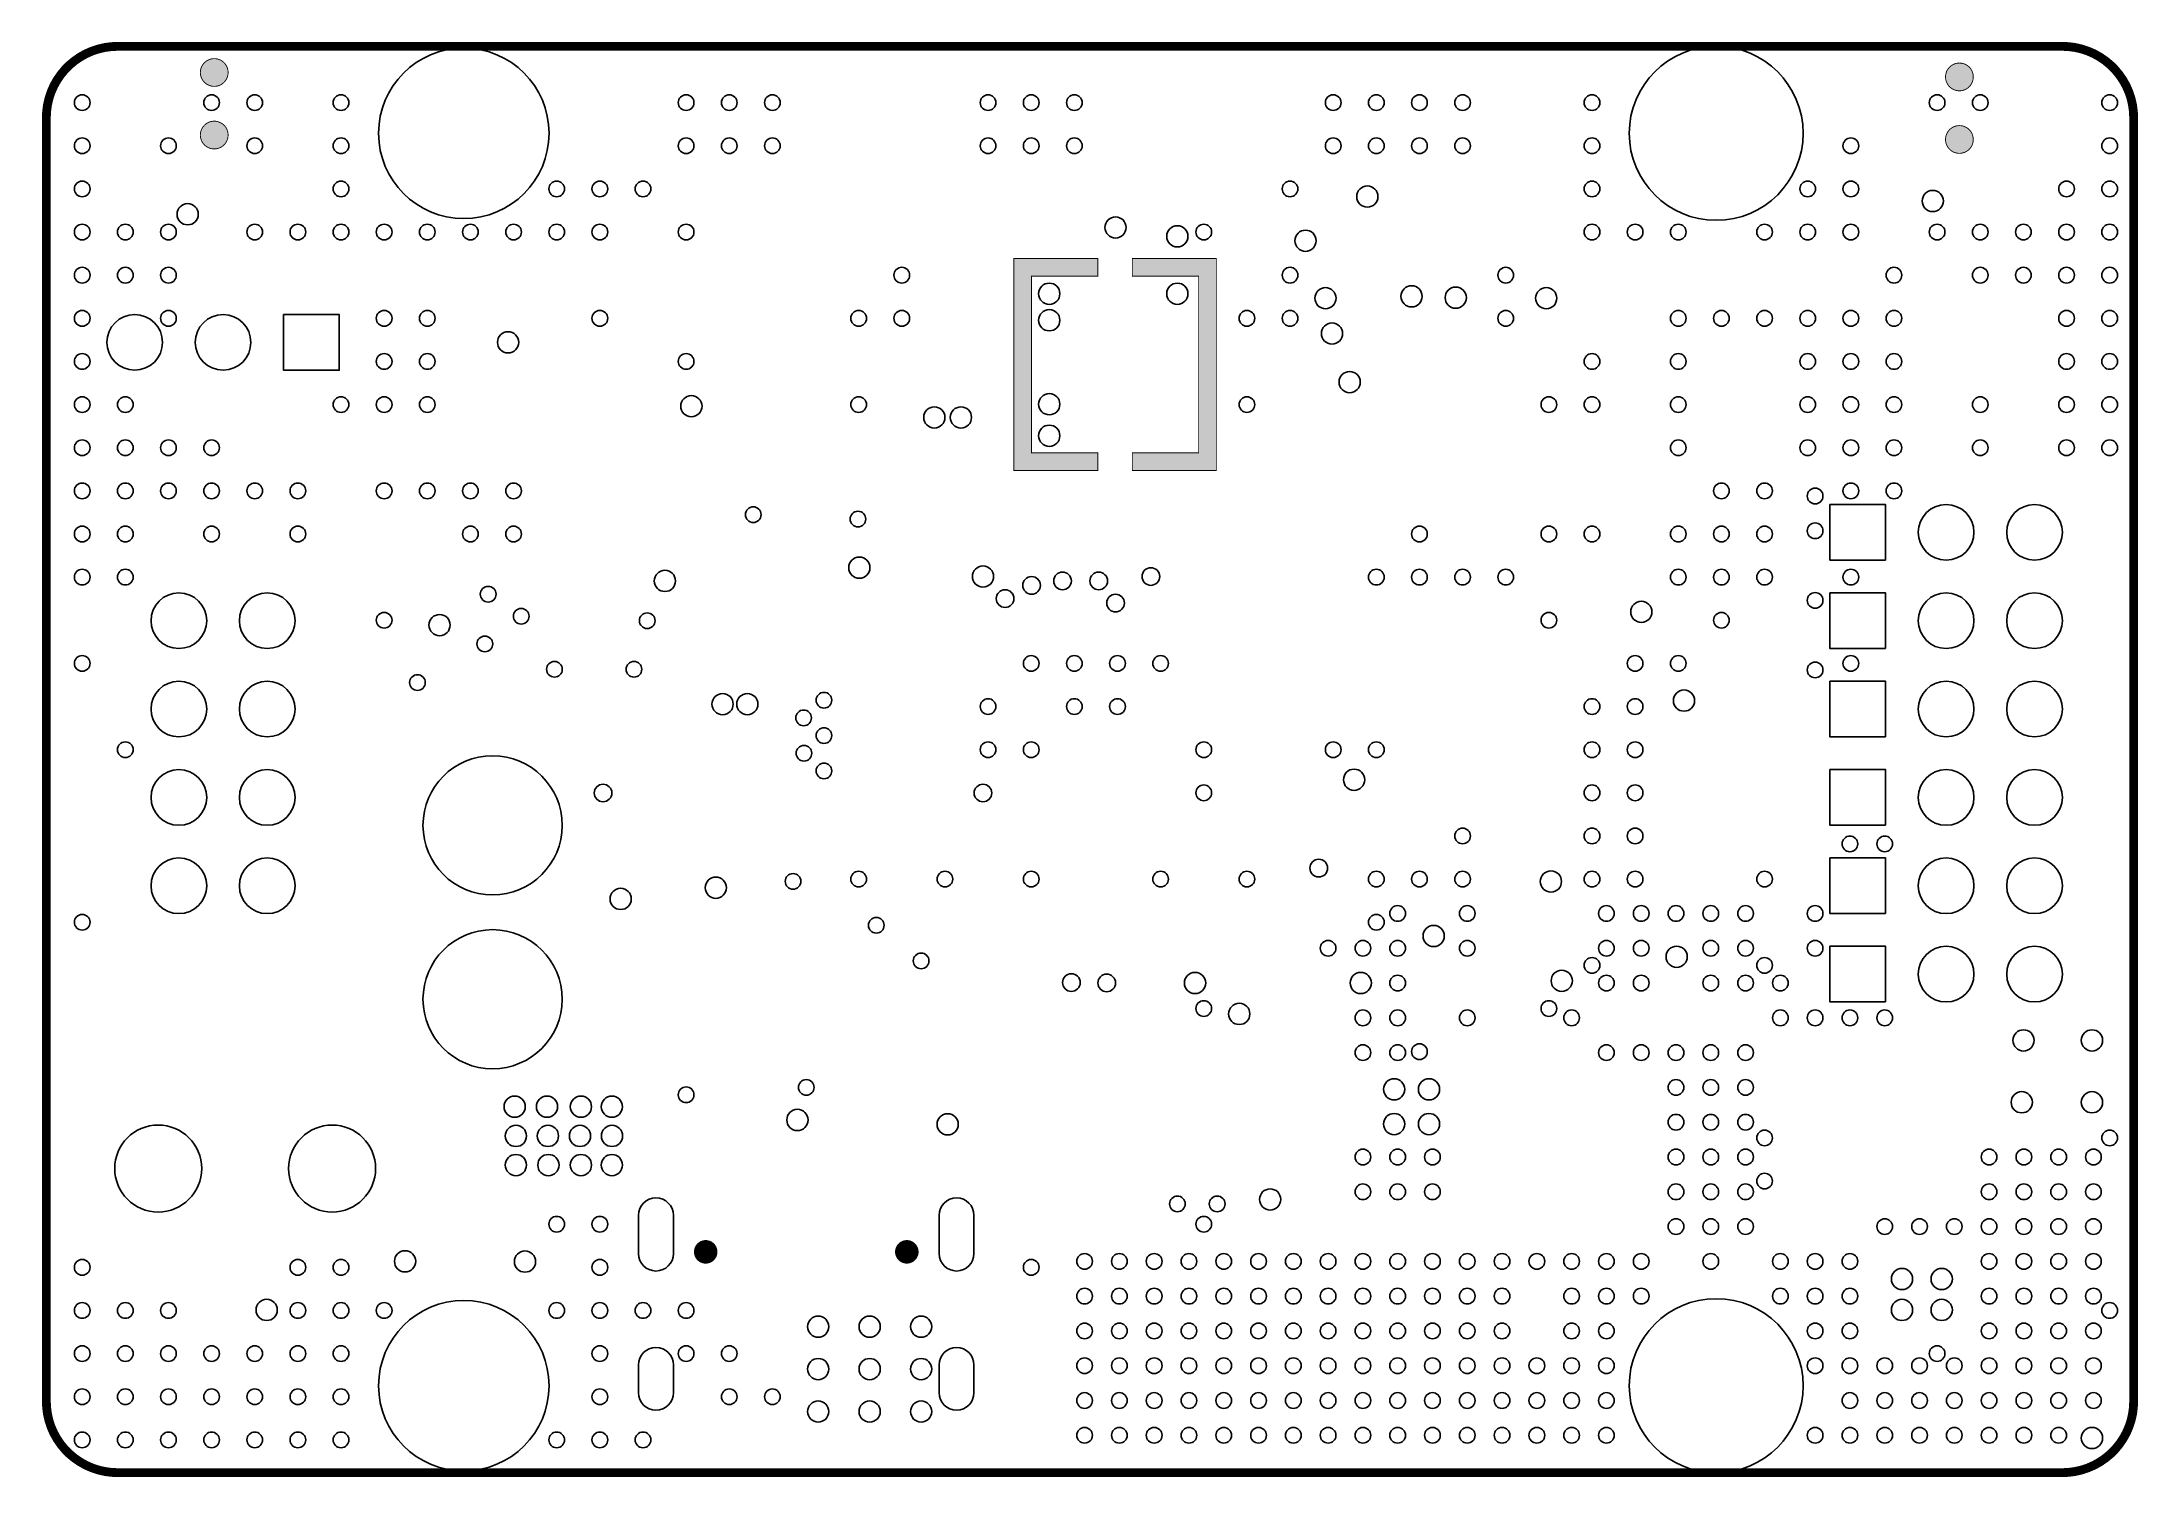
# Model space of a CAD drawing. Header units: millimetres. Extents: x -0.1 to 60.1, y -41.1 to 0.1.
import ezdxf

# ---------------------------------------------------------------- set-up
doc = ezdxf.new("R2010")
doc.units = ezdxf.units.MM
doc.layers.add('Board Outline Layer', color=7, linetype='Continuous', true_color=0xff00ff)
doc.layers.add('Multi-Layer', color=7, linetype='Continuous', true_color=0xc0c0c0)

msp = doc.modelspace()

# ---------------------------------------------------------------- hatches: boundary and pattern name
at = {"layer": 'Multi-Layer'}
for points in [[(4.427, -0.752, 1), (5.225, -0.752, 1)], [(54.592, -0.879, 1), (55.39, -0.879, 1)], [(4.427, -2.55, 1), (5.225, -2.55, 1)], [(54.592, -2.677, 1), (55.39, -2.677, 1)], [(30.226, -12.192), (30.226, -11.684), (28.321, -11.684), (28.321, -6.604), (30.226, -6.604), (30.226, -6.096), (27.813, -6.096), (27.813, -12.192)], [(31.218, -12.192), (31.218, -11.684), (33.123, -11.684), (33.123, -6.604), (31.218, -6.604), (31.218, -6.096), (33.631, -6.096), (33.631, -12.192)], [(18.628, -34.653, 1), (19.279, -34.653, 1)], [(24.409, -34.653, 1), (25.06, -34.653, 1)]]:
    msp.add_hatch(color=256, dxfattribs=at).paths.add_polyline_path(points)

# ---------------------------------------------------------------- linework, layer by layer
at = {"layer": 'Board Outline Layer', "const_width": 0.254}
msp.add_lwpolyline([(0, -2.05), (0, -38.95, 0.414214), (2.05, -41), (57.95, -41, 0.414214), (60, -38.95), (60, -2.05, 0.414214), (57.95, 0), (2.05, 0, 0.414214)], format="xyb", close=True, dxfattribs=at)
at = {"layer": 'Multi-Layer'}
for points in [[(45.5, -2.5, 1), (50.5, -2.5, 1)], [(45.5, -2.5, 1), (50.5, -2.5, 1)], [(45.5, -2.5, 1), (50.5, -2.5, 1)], [(9.55, -2.5, 1), (14.45, -2.5, 1)], [(9.55, -2.5, 1), (14.45, -2.5, 1)], [(9.55, -2.5, 1), (14.45, -2.5, 1)], [(0.805, -1.618, 1), (1.256, -1.618, 1)], [(0.805, -2.858, 1), (1.256, -2.858, 1)], [(3.285, -2.858, 1), (3.736, -2.858, 1)], [(0.805, -4.098, 1), (1.256, -4.098, 1)], [(37.668, -4.318, 1), (38.278, -4.318, 1)], [(53.921, -4.445, 1), (54.531, -4.445, 1)], [(3.759, -4.826, 1), (4.369, -4.826, 1)], [(0.805, -5.338, 1), (1.256, -5.338, 1)], [(2.045, -5.338, 1), (2.496, -5.338, 1)], [(3.285, -5.338, 1), (3.736, -5.338, 1)], [(32.207, -5.461, 1), (32.817, -5.461, 1)], [(35.89, -5.588, 1), (36.5, -5.588, 1)], [(0.805, -6.578, 1), (1.256, -6.578, 1)], [(2.045, -6.578, 1), (2.496, -6.578, 1)], [(3.285, -6.578, 1), (3.736, -6.578, 1)], [(32.207, -7.112, 1), (32.817, -7.112, 1)], [(36.464, -7.239, 1), (37.074, -7.239, 1)], [(38.938, -7.187, 1), (39.548, -7.187, 1)], [(40.208, -7.224, 1), (40.818, -7.224, 1)], [(42.809, -7.239, 1), (43.419, -7.239, 1)], [(0.805, -7.818, 1), (1.256, -7.818, 1)], [(1.74, -8.509, 1), (3.34, -8.509, 1)], [(1.74, -8.509, 1), (3.34, -8.509, 1)], [(1.74, -8.509, 1), (3.34, -8.509, 1)], [(3.285, -7.818, 1), (3.736, -7.818, 1)], [(36.652, -8.255, 1), (37.262, -8.255, 1)], [(0.805, -9.058, 1), (1.256, -9.058, 1)], [(37.16, -9.652, 1), (37.77, -9.652, 1)], [(0.805, -10.298, 1), (1.256, -10.298, 1)], [(2.045, -10.298, 1), (2.496, -10.298, 1)], [(0.805, -11.538, 1), (1.256, -11.538, 1)], [(2.045, -11.538, 1), (2.496, -11.538, 1)], [(3.285, -11.538, 1), (3.736, -11.538, 1)], [(0.805, -12.778, 1), (1.256, -12.778, 1)], [(2.045, -12.778, 1), (2.496, -12.778, 1)], [(3.285, -12.778, 1), (3.736, -12.778, 1)], [(53.81, -13.97, 1), (55.41, -13.97, 1)], [(53.81, -13.97, 1), (55.41, -13.97, 1)], [(53.81, -13.97, 1), (55.41, -13.97, 1)], [(56.35, -13.97, 1), (57.95, -13.97, 1)], [(56.35, -13.97, 1), (57.95, -13.97, 1)], [(56.35, -13.97, 1), (57.95, -13.97, 1)], [(0.805, -14.018, 1), (1.256, -14.018, 1)], [(2.045, -14.018, 1), (2.496, -14.018, 1)], [(0.805, -15.258, 1), (1.256, -15.258, 1)], [(2.045, -15.258, 1), (2.496, -15.258, 1)], [(31.496, -15.24, 1), (32.004, -15.24, 1)], [(27.305, -15.875, 1), (27.813, -15.875, 1)], [(28.067, -15.494, 1), (28.575, -15.494, 1)], [(28.956, -15.367, 1), (29.464, -15.367, 1)], [(29.996, -15.367, 1), (30.504, -15.367, 1)], [(30.48, -16.002, 1), (30.988, -16.002, 1)], [(45.542, -16.256, 1), (46.152, -16.256, 1)], [(53.81, -16.51, 1), (55.41, -16.51, 1)], [(53.81, -16.51, 1), (55.41, -16.51, 1)], [(53.81, -16.51, 1), (55.41, -16.51, 1)], [(56.35, -16.51, 1), (57.95, -16.51, 1)], [(56.35, -16.51, 1), (57.95, -16.51, 1)], [(56.35, -16.51, 1), (57.95, -16.51, 1)], [(0.805, -17.738, 1), (1.256, -17.738, 1)], [(46.771, -18.807, 1), (47.381, -18.807, 1)], [(53.81, -19.05, 1), (55.41, -19.05, 1)], [(53.81, -19.05, 1), (55.41, -19.05, 1)], [(53.81, -19.05, 1), (55.41, -19.05, 1)], [(56.35, -19.05, 1), (57.95, -19.05, 1)], [(56.35, -19.05, 1), (57.95, -19.05, 1)], [(56.35, -19.05, 1), (57.95, -19.05, 1)], [(2.045, -20.218, 1), (2.496, -20.218, 1)], [(10.827, -22.393, 1), (14.827, -22.393, 1)], [(10.827, -22.393, 1), (14.827, -22.393, 1)], [(10.827, -22.393, 1), (14.827, -22.393, 1)], [(37.287, -21.082, 1), (37.897, -21.082, 1)], [(53.81, -21.59, 1), (55.41, -21.59, 1)], [(53.81, -21.59, 1), (55.41, -21.59, 1)], [(53.81, -21.59, 1), (55.41, -21.59, 1)], [(56.35, -21.59, 1), (57.95, -21.59, 1)], [(56.35, -21.59, 1), (57.95, -21.59, 1)], [(56.35, -21.59, 1), (57.95, -21.59, 1)], [(15.748, -21.463, 1), (16.256, -21.463, 1)], [(26.67, -21.463, 1), (27.178, -21.463, 1)], [(36.322, -23.622, 1), (36.83, -23.622, 1)], [(53.81, -24.13, 1), (55.41, -24.13, 1)], [(53.81, -24.13, 1), (55.41, -24.13, 1)], [(53.81, -24.13, 1), (55.41, -24.13, 1)], [(56.35, -24.13, 1), (57.95, -24.13, 1)], [(56.35, -24.13, 1), (57.95, -24.13, 1)], [(56.35, -24.13, 1), (57.95, -24.13, 1)], [(42.944, -24.007, 1), (43.554, -24.007, 1)], [(0.805, -25.178, 1), (1.256, -25.178, 1)], [(39.573, -25.574, 1), (40.183, -25.574, 1)], [(10.827, -27.391, 1), (14.827, -27.391, 1)], [(10.827, -27.391, 1), (14.827, -27.391, 1)], [(10.827, -27.391, 1), (14.827, -27.391, 1)], [(46.558, -26.171, 1), (47.168, -26.171, 1)], [(53.81, -26.67, 1), (55.41, -26.67, 1)], [(53.81, -26.67, 1), (55.41, -26.67, 1)], [(53.81, -26.67, 1), (55.41, -26.67, 1)], [(56.35, -26.67, 1), (57.95, -26.67, 1)], [(56.35, -26.67, 1), (57.95, -26.67, 1)], [(56.35, -26.67, 1), (57.95, -26.67, 1)], [(29.21, -26.912, 1), (29.718, -26.912, 1)], [(30.226, -26.924, 1), (30.734, -26.924, 1)], [(32.715, -26.924, 1), (33.325, -26.924, 1)], [(37.479, -26.924, 1), (38.089, -26.924, 1)], [(43.256, -26.862, 1), (43.866, -26.862, 1)], [(33.985, -27.813, 1), (34.595, -27.813, 1)], [(56.529, -28.575, 1), (57.139, -28.575, 1)], [(58.496, -28.575, 1), (59.106, -28.575, 1)], [(56.479, -30.353, 1), (57.089, -30.353, 1)], [(58.496, -30.353, 1), (59.106, -30.353, 1)], [(1.966, -32.258, 1), (4.465, -32.258, 1)], [(1.966, -32.258, 1), (4.465, -32.258, 1)], [(1.966, -32.258, 1), (4.465, -32.258, 1)], [(6.965, -32.258, 1), (9.464, -32.258, 1)], [(6.965, -32.258, 1), (9.464, -32.258, 1)], [(6.965, -32.258, 1), (9.464, -32.258, 1)], [(18.024, -34.703, -1), (17.023, -34.703), (17.023, -33.603, -1), (18.024, -33.603)], [(18.024, -34.703, -1), (17.023, -34.703), (17.023, -33.603, -1), (18.024, -33.603)], [(18.024, -34.703, -1), (17.023, -34.703), (17.023, -33.603, -1), (18.024, -33.603)], [(26.665, -34.703, -1), (25.664, -34.703), (25.664, -33.603, -1), (26.665, -33.603)], [(26.665, -34.703, -1), (25.664, -34.703), (25.664, -33.603, -1), (26.665, -33.603)], [(26.665, -34.703, -1), (25.664, -34.703), (25.664, -33.603, -1), (26.665, -33.603)], [(34.874, -33.147, 1), (35.484, -33.147, 1)], [(0.805, -35.098, 1), (1.256, -35.098, 1)], [(53.035, -35.433, 1), (53.645, -35.433, 1)], [(54.178, -35.433, 1), (54.788, -35.433, 1)], [(0.805, -36.338, 1), (1.256, -36.338, 1)], [(2.045, -36.338, 1), (2.496, -36.338, 1)], [(3.285, -36.338, 1), (3.736, -36.338, 1)], [(6.028, -36.322, 1), (6.638, -36.322, 1)], [(9.55, -38.5, 1), (14.45, -38.5, 1)], [(9.55, -38.5, 1), (14.45, -38.5, 1)], [(9.55, -38.5, 1), (14.45, -38.5, 1)], [(45.5, -38.5, 1), (50.5, -38.5, 1)], [(45.5, -38.5, 1), (50.5, -38.5, 1)], [(45.5, -38.5, 1), (50.5, -38.5, 1)], [(53.035, -36.322, 1), (53.645, -36.322, 1)], [(54.178, -36.322, 1), (54.788, -36.322, 1)], [(0.805, -37.578, 1), (1.256, -37.578, 1)], [(2.045, -37.578, 1), (2.496, -37.578, 1)], [(3.285, -37.578, 1), (3.736, -37.578, 1)], [(18.024, -38.703, -1), (17.023, -38.703), (17.023, -37.903, -1), (18.024, -37.903)], [(18.024, -38.703, -1), (17.023, -38.703), (17.023, -37.903, -1), (18.024, -37.903)], [(18.024, -38.703, -1), (17.023, -38.703), (17.023, -37.903, -1), (18.024, -37.903)], [(26.665, -38.703, -1), (25.664, -38.703), (25.664, -37.903, -1), (26.665, -37.903)], [(26.665, -38.703, -1), (25.664, -38.703), (25.664, -37.903, -1), (26.665, -37.903)], [(26.665, -38.703, -1), (25.664, -38.703), (25.664, -37.903, -1), (26.665, -37.903)], [(0.805, -38.818, 1), (1.256, -38.818, 1)], [(2.045, -38.818, 1), (2.496, -38.818, 1)], [(3.285, -38.818, 1), (3.736, -38.818, 1)], [(58.496, -40.005, 1), (59.106, -40.005, 1)], [(0.805, -40.058, 1), (1.256, -40.058, 1)], [(2.045, -40.058, 1), (2.496, -40.058, 1)], [(3.285, -40.058, 1), (3.736, -40.058, 1)]]:
    msp.add_lwpolyline(points, format="xyb", close=True, dxfattribs=at)
at = {"layer": 'Multi-Layer', "const_width": 0.0254}
for points in [[(4.427, -0.752, 1), (5.225, -0.752, 1)], [(4.427, -2.55, 1), (5.225, -2.55, 1)], [(18.628, -34.653, 1), (19.279, -34.653, 1)], [(24.409, -34.653, 1), (25.06, -34.653, 1)]]:
    msp.add_lwpolyline(points, format="xyb", close=True, dxfattribs=at)
for points in [[(54.592, -0.879, 1), (55.39, -0.879), (55.39, -0.879, 1), (54.592, -0.879)], [(54.592, -2.677, 1), (55.39, -2.677), (55.39, -2.677, 1), (54.592, -2.677)]]:
    msp.add_lwpolyline(points, format="xyb", dxfattribs=at)
at = {"layer": 'Multi-Layer'}
for points in [[(4.525, -1.618, 1), (4.976, -1.618), (4.976, -1.618, 1), (4.525, -1.618)], [(5.765, -1.618, 1), (6.216, -1.618), (6.216, -1.618, 1), (5.765, -1.618)], [(8.245, -1.618, 1), (8.696, -1.618), (8.696, -1.618, 1), (8.245, -1.618)], [(18.165, -1.618, 1), (18.616, -1.618), (18.616, -1.618, 1), (18.165, -1.618)], [(19.405, -1.618, 1), (19.856, -1.618), (19.856, -1.618, 1), (19.405, -1.618)], [(20.645, -1.618, 1), (21.096, -1.618), (21.096, -1.618, 1), (20.645, -1.618)], [(26.845, -1.618, 1), (27.296, -1.618), (27.296, -1.618, 1), (26.845, -1.618)], [(28.085, -1.618, 1), (28.536, -1.618), (28.536, -1.618, 1), (28.085, -1.618)], [(29.325, -1.618, 1), (29.776, -1.618), (29.776, -1.618, 1), (29.325, -1.618)], [(36.765, -1.618, 1), (37.216, -1.618), (37.216, -1.618, 1), (36.765, -1.618)], [(38.005, -1.618, 1), (38.456, -1.618), (38.456, -1.618, 1), (38.005, -1.618)], [(39.245, -1.618, 1), (39.696, -1.618), (39.696, -1.618, 1), (39.245, -1.618)], [(40.485, -1.618, 1), (40.936, -1.618), (40.936, -1.618, 1), (40.485, -1.618)], [(44.205, -1.618, 1), (44.656, -1.618), (44.656, -1.618, 1), (44.205, -1.618)], [(54.125, -1.618, 1), (54.576, -1.618), (54.576, -1.618, 1), (54.125, -1.618)], [(55.365, -1.618, 1), (55.816, -1.618), (55.816, -1.618, 1), (55.365, -1.618)], [(59.085, -1.618, 1), (59.536, -1.618), (59.536, -1.618, 1), (59.085, -1.618)], [(5.765, -2.858, 1), (6.216, -2.858), (6.216, -2.858, 1), (5.765, -2.858)], [(8.245, -2.858, 1), (8.696, -2.858), (8.696, -2.858, 1), (8.245, -2.858)], [(18.165, -2.858, 1), (18.616, -2.858), (18.616, -2.858, 1), (18.165, -2.858)], [(19.405, -2.858, 1), (19.856, -2.858), (19.856, -2.858, 1), (19.405, -2.858)], [(20.645, -2.858, 1), (21.096, -2.858), (21.096, -2.858, 1), (20.645, -2.858)], [(26.845, -2.858, 1), (27.296, -2.858), (27.296, -2.858, 1), (26.845, -2.858)], [(28.085, -2.858, 1), (28.536, -2.858), (28.536, -2.858, 1), (28.085, -2.858)], [(29.325, -2.858, 1), (29.776, -2.858), (29.776, -2.858, 1), (29.325, -2.858)], [(36.765, -2.858, 1), (37.216, -2.858), (37.216, -2.858, 1), (36.765, -2.858)], [(38.005, -2.858, 1), (38.456, -2.858), (38.456, -2.858, 1), (38.005, -2.858)], [(39.245, -2.858, 1), (39.696, -2.858), (39.696, -2.858, 1), (39.245, -2.858)], [(40.485, -2.858, 1), (40.936, -2.858), (40.936, -2.858, 1), (40.485, -2.858)], [(44.205, -2.858, 1), (44.656, -2.858), (44.656, -2.858, 1), (44.205, -2.858)], [(51.645, -2.858, 1), (52.096, -2.858), (52.096, -2.858, 1), (51.645, -2.858)], [(59.085, -2.858, 1), (59.536, -2.858), (59.536, -2.858, 1), (59.085, -2.858)], [(8.245, -4.098, 1), (8.696, -4.098), (8.696, -4.098, 1), (8.245, -4.098)], [(14.445, -4.098, 1), (14.896, -4.098), (14.896, -4.098, 1), (14.445, -4.098)], [(15.685, -4.098, 1), (16.136, -4.098), (16.136, -4.098, 1), (15.685, -4.098)], [(16.925, -4.098, 1), (17.376, -4.098), (17.376, -4.098, 1), (16.925, -4.098)], [(35.525, -4.098, 1), (35.976, -4.098), (35.976, -4.098, 1), (35.525, -4.098)], [(44.205, -4.098, 1), (44.656, -4.098), (44.656, -4.098, 1), (44.205, -4.098)], [(50.405, -4.098, 1), (50.856, -4.098), (50.856, -4.098, 1), (50.405, -4.098)], [(51.645, -4.098, 1), (52.096, -4.098), (52.096, -4.098, 1), (51.645, -4.098)], [(57.845, -4.098, 1), (58.296, -4.098), (58.296, -4.098, 1), (57.845, -4.098)], [(59.085, -4.098, 1), (59.536, -4.098), (59.536, -4.098, 1), (59.085, -4.098)], [(5.765, -5.338, 1), (6.216, -5.338), (6.216, -5.338, 1), (5.765, -5.338)], [(7.005, -5.338, 1), (7.456, -5.338), (7.456, -5.338, 1), (7.005, -5.338)], [(8.245, -5.338, 1), (8.696, -5.338), (8.696, -5.338, 1), (8.245, -5.338)], [(9.485, -5.338, 1), (9.936, -5.338), (9.936, -5.338, 1), (9.485, -5.338)], [(10.725, -5.338, 1), (11.176, -5.338), (11.176, -5.338, 1), (10.725, -5.338)], [(11.965, -5.338, 1), (12.416, -5.338), (12.416, -5.338, 1), (11.965, -5.338)], [(13.205, -5.338, 1), (13.656, -5.338), (13.656, -5.338, 1), (13.205, -5.338)], [(14.445, -5.338, 1), (14.896, -5.338), (14.896, -5.338, 1), (14.445, -5.338)], [(15.685, -5.338, 1), (16.136, -5.338), (16.136, -5.338, 1), (15.685, -5.338)], [(18.165, -5.338, 1), (18.616, -5.338), (18.616, -5.338, 1), (18.165, -5.338)], [(30.429, -5.207, 1), (31.039, -5.207), (31.039, -5.207, 1), (30.429, -5.207)], [(33.045, -5.338, 1), (33.496, -5.338), (33.496, -5.338, 1), (33.045, -5.338)], [(44.205, -5.338, 1), (44.656, -5.338), (44.656, -5.338, 1), (44.205, -5.338)], [(45.445, -5.338, 1), (45.896, -5.338), (45.896, -5.338, 1), (45.445, -5.338)], [(46.685, -5.338, 1), (47.136, -5.338), (47.136, -5.338, 1), (46.685, -5.338)], [(49.165, -5.338, 1), (49.616, -5.338), (49.616, -5.338, 1), (49.165, -5.338)], [(50.405, -5.338, 1), (50.856, -5.338), (50.856, -5.338, 1), (50.405, -5.338)], [(51.645, -5.338, 1), (52.096, -5.338), (52.096, -5.338, 1), (51.645, -5.338)], [(54.125, -5.338, 1), (54.576, -5.338), (54.576, -5.338, 1), (54.125, -5.338)], [(55.365, -5.338, 1), (55.816, -5.338), (55.816, -5.338, 1), (55.365, -5.338)], [(56.605, -5.338, 1), (57.056, -5.338), (57.056, -5.338, 1), (56.605, -5.338)], [(57.845, -5.338, 1), (58.296, -5.338), (58.296, -5.338, 1), (57.845, -5.338)], [(59.085, -5.338, 1), (59.536, -5.338), (59.536, -5.338, 1), (59.085, -5.338)], [(24.365, -6.578, 1), (24.816, -6.578), (24.816, -6.578, 1), (24.365, -6.578)], [(35.525, -6.578, 1), (35.976, -6.578), (35.976, -6.578, 1), (35.525, -6.578)], [(41.725, -6.578, 1), (42.176, -6.578), (42.176, -6.578, 1), (41.725, -6.578)], [(52.885, -6.578, 1), (53.336, -6.578), (53.336, -6.578, 1), (52.885, -6.578)], [(55.365, -6.578, 1), (55.816, -6.578), (55.816, -6.578, 1), (55.365, -6.578)], [(56.605, -6.578, 1), (57.056, -6.578), (57.056, -6.578, 1), (56.605, -6.578)], [(57.845, -6.578, 1), (58.296, -6.578), (58.296, -6.578, 1), (57.845, -6.578)], [(59.085, -6.578, 1), (59.536, -6.578), (59.536, -6.578, 1), (59.085, -6.578)], [(28.524, -7.112, 1), (29.134, -7.112), (29.134, -7.112, 1), (28.524, -7.112)], [(4.28, -8.509, 1), (5.88, -8.509), (5.88, -8.509, 1), (4.28, -8.509)], [(4.28, -8.509, 1), (5.88, -8.509), (5.88, -8.509, 1), (4.28, -8.509)], [(4.28, -8.509, 1), (5.88, -8.509), (5.88, -8.509, 1), (4.28, -8.509)], [(9.485, -7.818, 1), (9.936, -7.818), (9.936, -7.818, 1), (9.485, -7.818)], [(10.725, -7.818, 1), (11.176, -7.818), (11.176, -7.818, 1), (10.725, -7.818)], [(15.685, -7.818, 1), (16.136, -7.818), (16.136, -7.818, 1), (15.685, -7.818)], [(23.125, -7.818, 1), (23.576, -7.818), (23.576, -7.818, 1), (23.125, -7.818)], [(24.365, -7.818, 1), (24.816, -7.818), (24.816, -7.818, 1), (24.365, -7.818)], [(28.524, -7.874, 1), (29.134, -7.874), (29.134, -7.874, 1), (28.524, -7.874)], [(34.285, -7.818, 1), (34.736, -7.818), (34.736, -7.818, 1), (34.285, -7.818)], [(35.525, -7.818, 1), (35.976, -7.818), (35.976, -7.818, 1), (35.525, -7.818)], [(41.725, -7.818, 1), (42.176, -7.818), (42.176, -7.818, 1), (41.725, -7.818)], [(46.685, -7.818, 1), (47.136, -7.818), (47.136, -7.818, 1), (46.685, -7.818)], [(47.925, -7.818, 1), (48.376, -7.818), (48.376, -7.818, 1), (47.925, -7.818)], [(49.165, -7.818, 1), (49.616, -7.818), (49.616, -7.818, 1), (49.165, -7.818)], [(50.405, -7.818, 1), (50.856, -7.818), (50.856, -7.818, 1), (50.405, -7.818)], [(51.645, -7.818, 1), (52.096, -7.818), (52.096, -7.818, 1), (51.645, -7.818)], [(52.885, -7.818, 1), (53.336, -7.818), (53.336, -7.818, 1), (52.885, -7.818)], [(57.845, -7.818, 1), (58.296, -7.818), (58.296, -7.818, 1), (57.845, -7.818)], [(59.085, -7.818, 1), (59.536, -7.818), (59.536, -7.818, 1), (59.085, -7.818)], [(12.968, -8.509, 1), (13.578, -8.509), (13.578, -8.509, 1), (12.968, -8.509)], [(9.485, -9.058, 1), (9.936, -9.058), (9.936, -9.058, 1), (9.485, -9.058)], [(10.725, -9.058, 1), (11.176, -9.058), (11.176, -9.058, 1), (10.725, -9.058)], [(18.165, -9.058, 1), (18.616, -9.058), (18.616, -9.058, 1), (18.165, -9.058)], [(44.205, -9.058, 1), (44.656, -9.058), (44.656, -9.058, 1), (44.205, -9.058)], [(46.685, -9.058, 1), (47.136, -9.058), (47.136, -9.058, 1), (46.685, -9.058)], [(50.405, -9.058, 1), (50.856, -9.058), (50.856, -9.058, 1), (50.405, -9.058)], [(51.645, -9.058, 1), (52.096, -9.058), (52.096, -9.058, 1), (51.645, -9.058)], [(52.885, -9.058, 1), (53.336, -9.058), (53.336, -9.058, 1), (52.885, -9.058)], [(57.845, -9.058, 1), (58.296, -9.058), (58.296, -9.058, 1), (57.845, -9.058)], [(59.085, -9.058, 1), (59.536, -9.058), (59.536, -9.058, 1), (59.085, -9.058)], [(8.245, -10.298, 1), (8.696, -10.298), (8.696, -10.298, 1), (8.245, -10.298)], [(9.485, -10.298, 1), (9.936, -10.298), (9.936, -10.298, 1), (9.485, -10.298)], [(10.725, -10.298, 1), (11.176, -10.298), (11.176, -10.298, 1), (10.725, -10.298)], [(18.237, -10.344, 1), (18.847, -10.344), (18.847, -10.344, 1), (18.237, -10.344)], [(23.125, -10.298, 1), (23.576, -10.298), (23.576, -10.298, 1), (23.125, -10.298)], [(28.524, -10.287, 1), (29.134, -10.287), (29.134, -10.287, 1), (28.524, -10.287)], [(34.285, -10.298, 1), (34.736, -10.298), (34.736, -10.298, 1), (34.285, -10.298)], [(42.965, -10.298, 1), (43.416, -10.298), (43.416, -10.298, 1), (42.965, -10.298)], [(44.205, -10.298, 1), (44.656, -10.298), (44.656, -10.298, 1), (44.205, -10.298)], [(46.685, -10.298, 1), (47.136, -10.298), (47.136, -10.298, 1), (46.685, -10.298)], [(50.405, -10.298, 1), (50.856, -10.298), (50.856, -10.298, 1), (50.405, -10.298)], [(51.645, -10.298, 1), (52.096, -10.298), (52.096, -10.298, 1), (51.645, -10.298)], [(52.885, -10.298, 1), (53.336, -10.298), (53.336, -10.298, 1), (52.885, -10.298)], [(55.365, -10.298, 1), (55.816, -10.298), (55.816, -10.298, 1), (55.365, -10.298)], [(57.845, -10.298, 1), (58.296, -10.298), (58.296, -10.298, 1), (57.845, -10.298)], [(59.085, -10.298, 1), (59.536, -10.298), (59.536, -10.298, 1), (59.085, -10.298)], [(25.222, -10.668, 1), (25.832, -10.668), (25.832, -10.668, 1), (25.222, -10.668)], [(25.984, -10.668, 1), (26.594, -10.668), (26.594, -10.668, 1), (25.984, -10.668)], [(4.525, -11.538, 1), (4.976, -11.538), (4.976, -11.538, 1), (4.525, -11.538)], [(28.524, -11.194, 1), (29.134, -11.194), (29.134, -11.194, 1), (28.524, -11.194)], [(46.685, -11.538, 1), (47.136, -11.538), (47.136, -11.538, 1), (46.685, -11.538)], [(50.405, -11.538, 1), (50.856, -11.538), (50.856, -11.538, 1), (50.405, -11.538)], [(51.645, -11.538, 1), (52.096, -11.538), (52.096, -11.538, 1), (51.645, -11.538)], [(52.885, -11.538, 1), (53.336, -11.538), (53.336, -11.538, 1), (52.885, -11.538)], [(55.365, -11.538, 1), (55.816, -11.538), (55.816, -11.538, 1), (55.365, -11.538)], [(57.845, -11.538, 1), (58.296, -11.538), (58.296, -11.538, 1), (57.845, -11.538)], [(59.085, -11.538, 1), (59.536, -11.538), (59.536, -11.538, 1), (59.085, -11.538)], [(4.525, -12.778, 1), (4.976, -12.778), (4.976, -12.778, 1), (4.525, -12.778)], [(5.765, -12.778, 1), (6.216, -12.778), (6.216, -12.778, 1), (5.765, -12.778)], [(7.005, -12.778, 1), (7.456, -12.778), (7.456, -12.778, 1), (7.005, -12.778)], [(9.485, -12.778, 1), (9.936, -12.778), (9.936, -12.778, 1), (9.485, -12.778)], [(10.725, -12.778, 1), (11.176, -12.778), (11.176, -12.778, 1), (10.725, -12.778)], [(11.965, -12.778, 1), (12.416, -12.778), (12.416, -12.778, 1), (11.965, -12.778)], [(13.205, -12.778, 1), (13.656, -12.778), (13.656, -12.778, 1), (13.205, -12.778)], [(47.925, -12.778, 1), (48.376, -12.778), (48.376, -12.778, 1), (47.925, -12.778)], [(49.165, -12.778, 1), (49.616, -12.778), (49.616, -12.778, 1), (49.165, -12.778)], [(51.645, -12.778, 1), (52.096, -12.778), (52.096, -12.778, 1), (51.645, -12.778)], [(52.885, -12.778, 1), (53.336, -12.778), (53.336, -12.778, 1), (52.885, -12.778)], [(20.095, -13.462, 1), (20.546, -13.462), (20.546, -13.462, 1), (20.095, -13.462)], [(50.619, -12.926, 1), (51.07, -12.926), (51.07, -12.926, 1), (50.619, -12.926)], [(4.525, -14.018, 1), (4.976, -14.018), (4.976, -14.018, 1), (4.525, -14.018)], [(7.005, -14.018, 1), (7.456, -14.018), (7.456, -14.018, 1), (7.005, -14.018)], [(11.965, -14.018, 1), (12.416, -14.018), (12.416, -14.018, 1), (11.965, -14.018)], [(13.205, -14.018, 1), (13.656, -14.018), (13.656, -14.018, 1), (13.205, -14.018)], [(23.105, -13.589, 1), (23.556, -13.589), (23.556, -13.589, 1), (23.105, -13.589)], [(39.245, -14.018, 1), (39.696, -14.018), (39.696, -14.018, 1), (39.245, -14.018)], [(42.965, -14.018, 1), (43.416, -14.018), (43.416, -14.018, 1), (42.965, -14.018)], [(44.205, -14.018, 1), (44.656, -14.018), (44.656, -14.018, 1), (44.205, -14.018)], [(46.685, -14.018, 1), (47.136, -14.018), (47.136, -14.018, 1), (46.685, -14.018)], [(47.925, -14.018, 1), (48.376, -14.018), (48.376, -14.018, 1), (47.925, -14.018)], [(49.165, -14.018, 1), (49.616, -14.018), (49.616, -14.018, 1), (49.165, -14.018)], [(50.619, -13.926, 1), (51.07, -13.926), (51.07, -13.926, 1), (50.619, -13.926)], [(17.475, -15.367, 1), (18.085, -15.367), (18.085, -15.367, 1), (17.475, -15.367)], [(23.063, -14.986, 1), (23.673, -14.986), (23.673, -14.986, 1), (23.063, -14.986)], [(26.619, -15.24, 1), (27.229, -15.24), (27.229, -15.24, 1), (26.619, -15.24)], [(38.005, -15.258, 1), (38.456, -15.258), (38.456, -15.258, 1), (38.005, -15.258)], [(39.245, -15.258, 1), (39.696, -15.258), (39.696, -15.258, 1), (39.245, -15.258)], [(40.485, -15.258, 1), (40.936, -15.258), (40.936, -15.258, 1), (40.485, -15.258)], [(41.725, -15.258, 1), (42.176, -15.258), (42.176, -15.258, 1), (41.725, -15.258)], [(46.685, -15.258, 1), (47.136, -15.258), (47.136, -15.258, 1), (46.685, -15.258)], [(47.925, -15.258, 1), (48.376, -15.258), (48.376, -15.258, 1), (47.925, -15.258)], [(49.165, -15.258, 1), (49.616, -15.258), (49.616, -15.258, 1), (49.165, -15.258)], [(51.645, -15.258, 1), (52.096, -15.258), (52.096, -15.258, 1), (51.645, -15.258)], [(12.475, -15.748, 1), (12.926, -15.748), (12.926, -15.748, 1), (12.475, -15.748)], [(3.01, -16.51, 1), (4.61, -16.51), (4.61, -16.51, 1), (3.01, -16.51)], [(3.01, -16.51, 1), (4.61, -16.51), (4.61, -16.51, 1), (3.01, -16.51)], [(3.01, -16.51, 1), (4.61, -16.51), (4.61, -16.51, 1), (3.01, -16.51)], [(5.55, -16.51, 1), (7.15, -16.51), (7.15, -16.51, 1), (5.55, -16.51)], [(5.55, -16.51, 1), (7.15, -16.51), (7.15, -16.51, 1), (5.55, -16.51)], [(5.55, -16.51, 1), (7.15, -16.51), (7.15, -16.51, 1), (5.55, -16.51)], [(13.424, -16.383, 1), (13.875, -16.383), (13.875, -16.383, 1), (13.424, -16.383)], [(50.619, -15.926, 1), (51.07, -15.926), (51.07, -15.926, 1), (50.619, -15.926)], [(9.485, -16.498, 1), (9.936, -16.498), (9.936, -16.498, 1), (9.485, -16.498)], [(10.998, -16.637, 1), (11.608, -16.637), (11.608, -16.637, 1), (10.998, -16.637)], [(17.047, -16.51, 1), (17.498, -16.51), (17.498, -16.51, 1), (17.047, -16.51)], [(42.965, -16.498, 1), (43.416, -16.498), (43.416, -16.498, 1), (42.965, -16.498)], [(47.925, -16.498, 1), (48.376, -16.498), (48.376, -16.498, 1), (47.925, -16.498)], [(12.379, -17.177, 1), (12.83, -17.177), (12.83, -17.177, 1), (12.379, -17.177)], [(10.443, -18.288, 1), (10.894, -18.288), (10.894, -18.288, 1), (10.443, -18.288)], [(14.38, -17.907, 1), (14.831, -17.907), (14.831, -17.907, 1), (14.38, -17.907)], [(16.666, -17.907, 1), (17.117, -17.907), (17.117, -17.907, 1), (16.666, -17.907)], [(28.085, -17.738, 1), (28.536, -17.738), (28.536, -17.738, 1), (28.085, -17.738)], [(29.325, -17.738, 1), (29.776, -17.738), (29.776, -17.738, 1), (29.325, -17.738)], [(30.565, -17.738, 1), (31.016, -17.738), (31.016, -17.738, 1), (30.565, -17.738)], [(31.805, -17.738, 1), (32.256, -17.738), (32.256, -17.738, 1), (31.805, -17.738)], [(45.445, -17.738, 1), (45.896, -17.738), (45.896, -17.738, 1), (45.445, -17.738)], [(46.685, -17.738, 1), (47.136, -17.738), (47.136, -17.738, 1), (46.685, -17.738)], [(50.619, -17.926, 1), (51.07, -17.926), (51.07, -17.926, 1), (50.619, -17.926)], [(51.645, -17.738, 1), (52.096, -17.738), (52.096, -17.738, 1), (51.645, -17.738)], [(3.01, -19.05, 1), (4.61, -19.05), (4.61, -19.05, 1), (3.01, -19.05)], [(3.01, -19.05, 1), (4.61, -19.05), (4.61, -19.05, 1), (3.01, -19.05)], [(3.01, -19.05, 1), (4.61, -19.05), (4.61, -19.05, 1), (3.01, -19.05)], [(5.55, -19.05, 1), (7.15, -19.05), (7.15, -19.05, 1), (5.55, -19.05)], [(5.55, -19.05, 1), (7.15, -19.05), (7.15, -19.05, 1), (5.55, -19.05)], [(5.55, -19.05, 1), (7.15, -19.05), (7.15, -19.05, 1), (5.55, -19.05)], [(19.134, -18.909, 1), (19.744, -18.909), (19.744, -18.909, 1), (19.134, -18.909)], [(19.845, -18.909, 1), (20.455, -18.909), (20.455, -18.909, 1), (19.845, -18.909)], [(22.127, -18.796, 1), (22.578, -18.796), (22.578, -18.796, 1), (22.127, -18.796)], [(21.543, -19.304, 1), (21.994, -19.304), (21.994, -19.304, 1), (21.543, -19.304)], [(26.845, -18.978, 1), (27.296, -18.978), (27.296, -18.978, 1), (26.845, -18.978)], [(29.325, -18.978, 1), (29.776, -18.978), (29.776, -18.978, 1), (29.325, -18.978)], [(30.565, -18.978, 1), (31.016, -18.978), (31.016, -18.978, 1), (30.565, -18.978)], [(44.205, -18.978, 1), (44.656, -18.978), (44.656, -18.978, 1), (44.205, -18.978)], [(45.445, -18.978, 1), (45.896, -18.978), (45.896, -18.978, 1), (45.445, -18.978)], [(22.127, -19.812, 1), (22.578, -19.812), (22.578, -19.812, 1), (22.127, -19.812)], [(21.552, -20.32, 1), (22.003, -20.32), (22.003, -20.32, 1), (21.552, -20.32)], [(26.845, -20.218, 1), (27.296, -20.218), (27.296, -20.218, 1), (26.845, -20.218)], [(28.085, -20.218, 1), (28.536, -20.218), (28.536, -20.218, 1), (28.085, -20.218)], [(33.045, -20.218, 1), (33.496, -20.218), (33.496, -20.218, 1), (33.045, -20.218)], [(36.765, -20.218, 1), (37.216, -20.218), (37.216, -20.218, 1), (36.765, -20.218)], [(38.005, -20.218, 1), (38.456, -20.218), (38.456, -20.218, 1), (38.005, -20.218)], [(44.205, -20.218, 1), (44.656, -20.218), (44.656, -20.218, 1), (44.205, -20.218)], [(45.445, -20.218, 1), (45.896, -20.218), (45.896, -20.218, 1), (45.445, -20.218)], [(3.01, -21.59, 1), (4.61, -21.59), (4.61, -21.59, 1), (3.01, -21.59)], [(3.01, -21.59, 1), (4.61, -21.59), (4.61, -21.59, 1), (3.01, -21.59)], [(3.01, -21.59, 1), (4.61, -21.59), (4.61, -21.59, 1), (3.01, -21.59)], [(5.55, -21.59, 1), (7.15, -21.59), (7.15, -21.59, 1), (5.55, -21.59)], [(5.55, -21.59, 1), (7.15, -21.59), (7.15, -21.59, 1), (5.55, -21.59)], [(5.55, -21.59, 1), (7.15, -21.59), (7.15, -21.59, 1), (5.55, -21.59)], [(22.127, -20.828, 1), (22.578, -20.828), (22.578, -20.828, 1), (22.127, -20.828)], [(33.045, -21.458, 1), (33.496, -21.458), (33.496, -21.458, 1), (33.045, -21.458)], [(44.205, -21.458, 1), (44.656, -21.458), (44.656, -21.458, 1), (44.205, -21.458)], [(45.445, -21.458, 1), (45.896, -21.458), (45.896, -21.458, 1), (45.445, -21.458)], [(40.485, -22.698, 1), (40.936, -22.698), (40.936, -22.698, 1), (40.485, -22.698)], [(44.205, -22.698, 1), (44.656, -22.698), (44.656, -22.698, 1), (44.205, -22.698)], [(45.445, -22.698, 1), (45.896, -22.698), (45.896, -22.698, 1), (45.445, -22.698)], [(51.619, -22.926, 1), (52.07, -22.926), (52.07, -22.926, 1), (51.619, -22.926)], [(52.619, -22.926, 1), (53.07, -22.926), (53.07, -22.926, 1), (52.619, -22.926)], [(3.01, -24.13, 1), (4.61, -24.13), (4.61, -24.13, 1), (3.01, -24.13)], [(3.01, -24.13, 1), (4.61, -24.13), (4.61, -24.13, 1), (3.01, -24.13)], [(3.01, -24.13, 1), (4.61, -24.13), (4.61, -24.13, 1), (3.01, -24.13)], [(5.55, -24.13, 1), (7.15, -24.13), (7.15, -24.13, 1), (5.55, -24.13)], [(5.55, -24.13, 1), (7.15, -24.13), (7.15, -24.13, 1), (5.55, -24.13)], [(5.55, -24.13, 1), (7.15, -24.13), (7.15, -24.13, 1), (5.55, -24.13)], [(18.939, -24.186, 1), (19.549, -24.186), (19.549, -24.186, 1), (18.939, -24.186)], [(21.238, -24.003, 1), (21.689, -24.003), (21.689, -24.003, 1), (21.238, -24.003)], [(23.125, -23.938, 1), (23.576, -23.938), (23.576, -23.938, 1), (23.125, -23.938)], [(25.605, -23.938, 1), (26.056, -23.938), (26.056, -23.938, 1), (25.605, -23.938)], [(28.085, -23.938, 1), (28.536, -23.938), (28.536, -23.938, 1), (28.085, -23.938)], [(31.805, -23.938, 1), (32.256, -23.938), (32.256, -23.938, 1), (31.805, -23.938)], [(34.285, -23.938, 1), (34.736, -23.938), (34.736, -23.938, 1), (34.285, -23.938)], [(38.005, -23.938, 1), (38.456, -23.938), (38.456, -23.938, 1), (38.005, -23.938)], [(39.245, -23.938, 1), (39.696, -23.938), (39.696, -23.938, 1), (39.245, -23.938)], [(40.485, -23.938, 1), (40.936, -23.938), (40.936, -23.938, 1), (40.485, -23.938)], [(44.205, -23.938, 1), (44.656, -23.938), (44.656, -23.938, 1), (44.205, -23.938)], [(45.445, -23.938, 1), (45.896, -23.938), (45.896, -23.938, 1), (45.445, -23.938)], [(49.165, -23.938, 1), (49.616, -23.938), (49.616, -23.938, 1), (49.165, -23.938)], [(16.205, -24.508, 1), (16.815, -24.508), (16.815, -24.508, 1), (16.205, -24.508)], [(38.619, -24.926, 1), (39.07, -24.926), (39.07, -24.926, 1), (38.619, -24.926)], [(40.619, -24.926, 1), (41.07, -24.926), (41.07, -24.926, 1), (40.619, -24.926)], [(44.619, -24.926, 1), (45.07, -24.926), (45.07, -24.926, 1), (44.619, -24.926)], [(45.619, -24.926, 1), (46.07, -24.926), (46.07, -24.926, 1), (45.619, -24.926)], [(46.619, -24.926, 1), (47.07, -24.926), (47.07, -24.926, 1), (46.619, -24.926)], [(47.619, -24.926, 1), (48.07, -24.926), (48.07, -24.926, 1), (47.619, -24.926)], [(48.619, -24.926, 1), (49.07, -24.926), (49.07, -24.926, 1), (48.619, -24.926)], [(50.619, -24.926, 1), (51.07, -24.926), (51.07, -24.926, 1), (50.619, -24.926)], [(23.632, -25.266, 1), (24.083, -25.266), (24.083, -25.266, 1), (23.632, -25.266)], [(38.005, -25.178, 1), (38.456, -25.178), (38.456, -25.178, 1), (38.005, -25.178)], [(36.619, -25.926, 1), (37.07, -25.926), (37.07, -25.926, 1), (36.619, -25.926)], [(37.619, -25.926, 1), (38.07, -25.926), (38.07, -25.926, 1), (37.619, -25.926)], [(38.619, -25.926, 1), (39.07, -25.926), (39.07, -25.926, 1), (38.619, -25.926)], [(40.619, -25.926, 1), (41.07, -25.926), (41.07, -25.926, 1), (40.619, -25.926)], [(44.619, -25.926, 1), (45.07, -25.926), (45.07, -25.926, 1), (44.619, -25.926)], [(45.619, -25.926, 1), (46.07, -25.926), (46.07, -25.926, 1), (45.619, -25.926)], [(47.619, -25.926, 1), (48.07, -25.926), (48.07, -25.926, 1), (47.619, -25.926)], [(48.619, -25.926, 1), (49.07, -25.926), (49.07, -25.926, 1), (48.619, -25.926)], [(50.619, -25.926, 1), (51.07, -25.926), (51.07, -25.926, 1), (50.619, -25.926)], [(24.921, -26.289, 1), (25.372, -26.289), (25.372, -26.289, 1), (24.921, -26.289)], [(44.205, -26.418, 1), (44.656, -26.418), (44.656, -26.418, 1), (44.205, -26.418)], [(49.165, -26.418, 1), (49.616, -26.418), (49.616, -26.418, 1), (49.165, -26.418)], [(38.619, -26.926, 1), (39.07, -26.926), (39.07, -26.926, 1), (38.619, -26.926)], [(44.619, -26.926, 1), (45.07, -26.926), (45.07, -26.926, 1), (44.619, -26.926)], [(45.619, -26.926, 1), (46.07, -26.926), (46.07, -26.926, 1), (45.619, -26.926)], [(47.619, -26.926, 1), (48.07, -26.926), (48.07, -26.926, 1), (47.619, -26.926)], [(48.619, -26.926, 1), (49.07, -26.926), (49.07, -26.926, 1), (48.619, -26.926)], [(49.619, -26.926, 1), (50.07, -26.926), (50.07, -26.926, 1), (49.619, -26.926)], [(33.045, -27.658, 1), (33.496, -27.658), (33.496, -27.658, 1), (33.045, -27.658)], [(37.619, -27.926, 1), (38.07, -27.926), (38.07, -27.926, 1), (37.619, -27.926)], [(38.619, -27.926, 1), (39.07, -27.926), (39.07, -27.926, 1), (38.619, -27.926)], [(40.619, -27.926, 1), (41.07, -27.926), (41.07, -27.926, 1), (40.619, -27.926)], [(42.965, -27.658, 1), (43.416, -27.658), (43.416, -27.658, 1), (42.965, -27.658)], [(43.619, -27.926, 1), (44.07, -27.926), (44.07, -27.926, 1), (43.619, -27.926)], [(49.619, -27.926, 1), (50.07, -27.926), (50.07, -27.926, 1), (49.619, -27.926)], [(50.619, -27.926, 1), (51.07, -27.926), (51.07, -27.926, 1), (50.619, -27.926)], [(51.619, -27.926, 1), (52.07, -27.926), (52.07, -27.926, 1), (51.619, -27.926)], [(52.619, -27.926, 1), (53.07, -27.926), (53.07, -27.926, 1), (52.619, -27.926)], [(37.619, -28.926, 1), (38.07, -28.926), (38.07, -28.926, 1), (37.619, -28.926)], [(38.619, -28.926, 1), (39.07, -28.926), (39.07, -28.926, 1), (38.619, -28.926)], [(39.245, -28.898, 1), (39.696, -28.898), (39.696, -28.898, 1), (39.245, -28.898)], [(44.619, -28.926, 1), (45.07, -28.926), (45.07, -28.926, 1), (44.619, -28.926)], [(45.619, -28.926, 1), (46.07, -28.926), (46.07, -28.926, 1), (45.619, -28.926)], [(46.619, -28.926, 1), (47.07, -28.926), (47.07, -28.926, 1), (46.619, -28.926)], [(47.619, -28.926, 1), (48.07, -28.926), (48.07, -28.926, 1), (47.619, -28.926)], [(48.619, -28.926, 1), (49.07, -28.926), (49.07, -28.926, 1), (48.619, -28.926)], [(18.165, -30.138, 1), (18.616, -30.138), (18.616, -30.138, 1), (18.165, -30.138)], [(21.619, -29.926, 1), (22.07, -29.926), (22.07, -29.926, 1), (21.619, -29.926)], [(38.438, -29.98, 1), (39.047, -29.98), (39.047, -29.98, 1), (38.438, -29.98)], [(39.439, -29.98, 1), (40.048, -29.98), (40.048, -29.98, 1), (39.439, -29.98)], [(46.619, -29.926, 1), (47.07, -29.926), (47.07, -29.926, 1), (46.619, -29.926)], [(47.619, -29.926, 1), (48.07, -29.926), (48.07, -29.926, 1), (47.619, -29.926)], [(48.619, -29.926, 1), (49.07, -29.926), (49.07, -29.926, 1), (48.619, -29.926)], [(13.157, -30.48, 1), (13.767, -30.48), (13.767, -30.48, 1), (13.157, -30.48)], [(14.085, -30.48, 1), (14.695, -30.48), (14.695, -30.48, 1), (14.085, -30.48)], [(15.062, -30.48, 1), (15.672, -30.48), (15.672, -30.48, 1), (15.062, -30.48)], [(15.951, -30.48, 1), (16.561, -30.48), (16.561, -30.48, 1), (15.951, -30.48)], [(21.285, -30.861, 1), (21.895, -30.861), (21.895, -30.861, 1), (21.285, -30.861)], [(25.603, -30.988, 1), (26.213, -30.988), (26.213, -30.988, 1), (25.603, -30.988)], [(38.438, -30.98, 1), (39.047, -30.98), (39.047, -30.98, 1), (38.438, -30.98)], [(39.439, -30.98, 1), (40.048, -30.98), (40.048, -30.98, 1), (39.439, -30.98)], [(46.619, -30.926, 1), (47.07, -30.926), (47.07, -30.926, 1), (46.619, -30.926)], [(47.619, -30.926, 1), (48.07, -30.926), (48.07, -30.926, 1), (47.619, -30.926)], [(48.619, -30.926, 1), (49.07, -30.926), (49.07, -30.926, 1), (48.619, -30.926)], [(13.192, -31.32, 1), (13.802, -31.32), (13.802, -31.32, 1), (13.192, -31.32)], [(14.113, -31.32, 1), (14.723, -31.32), (14.723, -31.32, 1), (14.113, -31.32)], [(15.034, -31.32, 1), (15.644, -31.32), (15.644, -31.32, 1), (15.034, -31.32)], [(15.955, -31.32, 1), (16.565, -31.32), (16.565, -31.32, 1), (15.955, -31.32)], [(49.165, -31.378, 1), (49.616, -31.378), (49.616, -31.378, 1), (49.165, -31.378)], [(59.085, -31.378, 1), (59.536, -31.378), (59.536, -31.378, 1), (59.085, -31.378)], [(13.192, -32.159, 1), (13.802, -32.159), (13.802, -32.159, 1), (13.192, -32.159)], [(14.127, -32.159, 1), (14.737, -32.159), (14.737, -32.159, 1), (14.127, -32.159)], [(15.062, -32.159, 1), (15.672, -32.159), (15.672, -32.159, 1), (15.062, -32.159)], [(15.951, -32.159, 1), (16.561, -32.159), (16.561, -32.159, 1), (15.951, -32.159)], [(37.619, -31.926, 1), (38.07, -31.926), (38.07, -31.926, 1), (37.619, -31.926)], [(38.619, -31.926, 1), (39.07, -31.926), (39.07, -31.926, 1), (38.619, -31.926)], [(39.619, -31.926, 1), (40.07, -31.926), (40.07, -31.926, 1), (39.619, -31.926)], [(46.619, -31.926, 1), (47.07, -31.926), (47.07, -31.926, 1), (46.619, -31.926)], [(47.619, -31.926, 1), (48.07, -31.926), (48.07, -31.926, 1), (47.619, -31.926)], [(48.619, -31.926, 1), (49.07, -31.926), (49.07, -31.926, 1), (48.619, -31.926)], [(55.619, -31.926, 1), (56.07, -31.926), (56.07, -31.926, 1), (55.619, -31.926)], [(56.619, -31.926, 1), (57.07, -31.926), (57.07, -31.926, 1), (56.619, -31.926)], [(57.619, -31.926, 1), (58.07, -31.926), (58.07, -31.926, 1), (57.619, -31.926)], [(58.619, -31.926, 1), (59.07, -31.926), (59.07, -31.926, 1), (58.619, -31.926)], [(49.165, -32.618, 1), (49.616, -32.618), (49.616, -32.618, 1), (49.165, -32.618)], [(32.287, -33.274, 1), (32.738, -33.274), (32.738, -33.274, 1), (32.287, -33.274)], [(33.43, -33.274, 1), (33.881, -33.274), (33.881, -33.274, 1), (33.43, -33.274)], [(37.619, -32.926, 1), (38.07, -32.926), (38.07, -32.926, 1), (37.619, -32.926)], [(38.619, -32.926, 1), (39.07, -32.926), (39.07, -32.926, 1), (38.619, -32.926)], [(39.619, -32.926, 1), (40.07, -32.926), (40.07, -32.926, 1), (39.619, -32.926)], [(46.619, -32.926, 1), (47.07, -32.926), (47.07, -32.926, 1), (46.619, -32.926)], [(47.619, -32.926, 1), (48.07, -32.926), (48.07, -32.926, 1), (47.619, -32.926)], [(48.619, -32.926, 1), (49.07, -32.926), (49.07, -32.926, 1), (48.619, -32.926)], [(55.619, -32.926, 1), (56.07, -32.926), (56.07, -32.926, 1), (55.619, -32.926)], [(56.619, -32.926, 1), (57.07, -32.926), (57.07, -32.926, 1), (56.619, -32.926)], [(57.619, -32.926, 1), (58.07, -32.926), (58.07, -32.926, 1), (57.619, -32.926)], [(58.619, -32.926, 1), (59.07, -32.926), (59.07, -32.926, 1), (58.619, -32.926)], [(14.445, -33.858, 1), (14.896, -33.858), (14.896, -33.858, 1), (14.445, -33.858)], [(15.685, -33.858, 1), (16.136, -33.858), (16.136, -33.858, 1), (15.685, -33.858)], [(33.045, -33.858, 1), (33.496, -33.858), (33.496, -33.858, 1), (33.045, -33.858)], [(46.619, -33.926, 1), (47.07, -33.926), (47.07, -33.926, 1), (46.619, -33.926)], [(47.619, -33.926, 1), (48.07, -33.926), (48.07, -33.926, 1), (47.619, -33.926)], [(48.619, -33.926, 1), (49.07, -33.926), (49.07, -33.926, 1), (48.619, -33.926)], [(52.619, -33.926, 1), (53.07, -33.926), (53.07, -33.926, 1), (52.619, -33.926)], [(53.619, -33.926, 1), (54.07, -33.926), (54.07, -33.926, 1), (53.619, -33.926)], [(54.619, -33.926, 1), (55.07, -33.926), (55.07, -33.926, 1), (54.619, -33.926)], [(55.619, -33.926, 1), (56.07, -33.926), (56.07, -33.926, 1), (55.619, -33.926)], [(56.619, -33.926, 1), (57.07, -33.926), (57.07, -33.926, 1), (56.619, -33.926)], [(57.619, -33.926, 1), (58.07, -33.926), (58.07, -33.926, 1), (57.619, -33.926)], [(58.619, -33.926, 1), (59.07, -33.926), (59.07, -33.926, 1), (58.619, -33.926)], [(7.005, -35.098, 1), (7.456, -35.098), (7.456, -35.098, 1), (7.005, -35.098)], [(8.245, -35.098, 1), (8.696, -35.098), (8.696, -35.098, 1), (8.245, -35.098)], [(10.007, -34.925, 1), (10.617, -34.925), (10.617, -34.925, 1), (10.007, -34.925)], [(13.454, -34.933, 1), (14.064, -34.933), (14.064, -34.933, 1), (13.454, -34.933)], [(15.685, -35.098, 1), (16.136, -35.098), (16.136, -35.098, 1), (15.685, -35.098)], [(28.085, -35.098, 1), (28.536, -35.098), (28.536, -35.098, 1), (28.085, -35.098)], [(29.619, -34.926, 1), (30.07, -34.926), (30.07, -34.926, 1), (29.619, -34.926)], [(30.619, -34.926, 1), (31.07, -34.926), (31.07, -34.926, 1), (30.619, -34.926)], [(31.619, -34.926, 1), (32.07, -34.926), (32.07, -34.926, 1), (31.619, -34.926)], [(32.619, -34.926, 1), (33.07, -34.926), (33.07, -34.926, 1), (32.619, -34.926)], [(33.619, -34.926, 1), (34.07, -34.926), (34.07, -34.926, 1), (33.619, -34.926)], [(34.619, -34.926, 1), (35.07, -34.926), (35.07, -34.926, 1), (34.619, -34.926)], [(35.619, -34.926, 1), (36.07, -34.926), (36.07, -34.926, 1), (35.619, -34.926)], [(36.619, -34.926, 1), (37.07, -34.926), (37.07, -34.926, 1), (36.619, -34.926)], [(37.619, -34.926, 1), (38.07, -34.926), (38.07, -34.926, 1), (37.619, -34.926)], [(38.619, -34.926, 1), (39.07, -34.926), (39.07, -34.926, 1), (38.619, -34.926)], [(39.619, -34.926, 1), (40.07, -34.926), (40.07, -34.926, 1), (39.619, -34.926)], [(40.619, -34.926, 1), (41.07, -34.926), (41.07, -34.926, 1), (40.619, -34.926)], [(41.619, -34.926, 1), (42.07, -34.926), (42.07, -34.926, 1), (41.619, -34.926)], [(42.619, -34.926, 1), (43.07, -34.926), (43.07, -34.926, 1), (42.619, -34.926)], [(43.619, -34.926, 1), (44.07, -34.926), (44.07, -34.926, 1), (43.619, -34.926)], [(44.619, -34.926, 1), (45.07, -34.926), (45.07, -34.926, 1), (44.619, -34.926)], [(45.619, -34.926, 1), (46.07, -34.926), (46.07, -34.926, 1), (45.619, -34.926)], [(47.619, -34.926, 1), (48.07, -34.926), (48.07, -34.926, 1), (47.619, -34.926)], [(49.619, -34.926, 1), (50.07, -34.926), (50.07, -34.926, 1), (49.619, -34.926)], [(50.619, -34.926, 1), (51.07, -34.926), (51.07, -34.926, 1), (50.619, -34.926)], [(51.619, -34.926, 1), (52.07, -34.926), (52.07, -34.926, 1), (51.619, -34.926)], [(55.619, -34.926, 1), (56.07, -34.926), (56.07, -34.926, 1), (55.619, -34.926)], [(56.619, -34.926, 1), (57.07, -34.926), (57.07, -34.926, 1), (56.619, -34.926)], [(57.619, -34.926, 1), (58.07, -34.926), (58.07, -34.926, 1), (57.619, -34.926)], [(58.619, -34.926, 1), (59.07, -34.926), (59.07, -34.926, 1), (58.619, -34.926)], [(7.005, -36.338, 1), (7.456, -36.338), (7.456, -36.338, 1), (7.005, -36.338)], [(8.245, -36.338, 1), (8.696, -36.338), (8.696, -36.338, 1), (8.245, -36.338)], [(9.485, -36.338, 1), (9.936, -36.338), (9.936, -36.338, 1), (9.485, -36.338)], [(14.445, -36.338, 1), (14.896, -36.338), (14.896, -36.338, 1), (14.445, -36.338)], [(15.685, -36.338, 1), (16.136, -36.338), (16.136, -36.338, 1), (15.685, -36.338)], [(16.925, -36.338, 1), (17.376, -36.338), (17.376, -36.338, 1), (16.925, -36.338)], [(18.165, -36.338, 1), (18.616, -36.338), (18.616, -36.338, 1), (18.165, -36.338)], [(29.619, -35.926, 1), (30.07, -35.926), (30.07, -35.926, 1), (29.619, -35.926)], [(30.619, -35.926, 1), (31.07, -35.926), (31.07, -35.926, 1), (30.619, -35.926)], [(31.619, -35.926, 1), (32.07, -35.926), (32.07, -35.926, 1), (31.619, -35.926)], [(32.619, -35.926, 1), (33.07, -35.926), (33.07, -35.926, 1), (32.619, -35.926)], [(33.619, -35.926, 1), (34.07, -35.926), (34.07, -35.926, 1), (33.619, -35.926)], [(34.619, -35.926, 1), (35.07, -35.926), (35.07, -35.926, 1), (34.619, -35.926)], [(35.619, -35.926, 1), (36.07, -35.926), (36.07, -35.926, 1), (35.619, -35.926)], [(36.619, -35.926, 1), (37.07, -35.926), (37.07, -35.926, 1), (36.619, -35.926)], [(37.619, -35.926, 1), (38.07, -35.926), (38.07, -35.926, 1), (37.619, -35.926)], [(38.619, -35.926, 1), (39.07, -35.926), (39.07, -35.926, 1), (38.619, -35.926)], [(39.619, -35.926, 1), (40.07, -35.926), (40.07, -35.926, 1), (39.619, -35.926)], [(40.619, -35.926, 1), (41.07, -35.926), (41.07, -35.926, 1), (40.619, -35.926)], [(41.619, -35.926, 1), (42.07, -35.926), (42.07, -35.926, 1), (41.619, -35.926)], [(43.619, -35.926, 1), (44.07, -35.926), (44.07, -35.926, 1), (43.619, -35.926)], [(44.619, -35.926, 1), (45.07, -35.926), (45.07, -35.926, 1), (44.619, -35.926)], [(45.619, -35.926, 1), (46.07, -35.926), (46.07, -35.926, 1), (45.619, -35.926)], [(49.619, -35.926, 1), (50.07, -35.926), (50.07, -35.926, 1), (49.619, -35.926)], [(50.619, -35.926, 1), (51.07, -35.926), (51.07, -35.926, 1), (50.619, -35.926)], [(51.619, -35.926, 1), (52.07, -35.926), (52.07, -35.926, 1), (51.619, -35.926)], [(55.619, -35.926, 1), (56.07, -35.926), (56.07, -35.926, 1), (55.619, -35.926)], [(56.619, -35.926, 1), (57.07, -35.926), (57.07, -35.926, 1), (56.619, -35.926)], [(57.619, -35.926, 1), (58.07, -35.926), (58.07, -35.926, 1), (57.619, -35.926)], [(58.619, -35.926, 1), (59.07, -35.926), (59.07, -35.926, 1), (58.619, -35.926)], [(59.085, -36.338, 1), (59.536, -36.338), (59.536, -36.338, 1), (59.085, -36.338)], [(21.882, -36.802, 1), (22.492, -36.802), (22.492, -36.802, 1), (21.882, -36.802)], [(23.361, -36.802, 1), (23.971, -36.802), (23.971, -36.802, 1), (23.361, -36.802)], [(24.841, -36.802, 1), (25.451, -36.802), (25.451, -36.802, 1), (24.841, -36.802)], [(29.619, -36.926, 1), (30.07, -36.926), (30.07, -36.926, 1), (29.619, -36.926)], [(30.619, -36.926, 1), (31.07, -36.926), (31.07, -36.926, 1), (30.619, -36.926)], [(31.619, -36.926, 1), (32.07, -36.926), (32.07, -36.926, 1), (31.619, -36.926)], [(32.619, -36.926, 1), (33.07, -36.926), (33.07, -36.926, 1), (32.619, -36.926)], [(33.619, -36.926, 1), (34.07, -36.926), (34.07, -36.926, 1), (33.619, -36.926)], [(34.619, -36.926, 1), (35.07, -36.926), (35.07, -36.926, 1), (34.619, -36.926)], [(35.619, -36.926, 1), (36.07, -36.926), (36.07, -36.926, 1), (35.619, -36.926)], [(36.619, -36.926, 1), (37.07, -36.926), (37.07, -36.926, 1), (36.619, -36.926)], [(37.619, -36.926, 1), (38.07, -36.926), (38.07, -36.926, 1), (37.619, -36.926)], [(38.619, -36.926, 1), (39.07, -36.926), (39.07, -36.926, 1), (38.619, -36.926)], [(39.619, -36.926, 1), (40.07, -36.926), (40.07, -36.926, 1), (39.619, -36.926)], [(40.619, -36.926, 1), (41.07, -36.926), (41.07, -36.926, 1), (40.619, -36.926)], [(41.619, -36.926, 1), (42.07, -36.926), (42.07, -36.926, 1), (41.619, -36.926)], [(43.619, -36.926, 1), (44.07, -36.926), (44.07, -36.926, 1), (43.619, -36.926)], [(44.619, -36.926, 1), (45.07, -36.926), (45.07, -36.926, 1), (44.619, -36.926)], [(50.619, -36.926, 1), (51.07, -36.926), (51.07, -36.926, 1), (50.619, -36.926)], [(51.619, -36.926, 1), (52.07, -36.926), (52.07, -36.926, 1), (51.619, -36.926)], [(55.619, -36.926, 1), (56.07, -36.926), (56.07, -36.926, 1), (55.619, -36.926)], [(56.619, -36.926, 1), (57.07, -36.926), (57.07, -36.926, 1), (56.619, -36.926)], [(57.619, -36.926, 1), (58.07, -36.926), (58.07, -36.926, 1), (57.619, -36.926)], [(58.619, -36.926, 1), (59.07, -36.926), (59.07, -36.926, 1), (58.619, -36.926)], [(4.525, -37.578, 1), (4.976, -37.578), (4.976, -37.578, 1), (4.525, -37.578)], [(5.765, -37.578, 1), (6.216, -37.578), (6.216, -37.578, 1), (5.765, -37.578)], [(7.005, -37.578, 1), (7.456, -37.578), (7.456, -37.578, 1), (7.005, -37.578)], [(8.245, -37.578, 1), (8.696, -37.578), (8.696, -37.578, 1), (8.245, -37.578)], [(15.685, -37.578, 1), (16.136, -37.578), (16.136, -37.578, 1), (15.685, -37.578)], [(18.165, -37.578, 1), (18.616, -37.578), (18.616, -37.578, 1), (18.165, -37.578)], [(19.405, -37.578, 1), (19.856, -37.578), (19.856, -37.578, 1), (19.405, -37.578)], [(54.125, -37.578, 1), (54.576, -37.578), (54.576, -37.578, 1), (54.125, -37.578)], [(21.882, -38.023, 1), (22.492, -38.023), (22.492, -38.023, 1), (21.882, -38.023)], [(23.361, -38.023, 1), (23.971, -38.023), (23.971, -38.023, 1), (23.361, -38.023)], [(24.841, -38.023, 1), (25.451, -38.023), (25.451, -38.023, 1), (24.841, -38.023)], [(29.619, -37.926, 1), (30.07, -37.926), (30.07, -37.926, 1), (29.619, -37.926)], [(30.619, -37.926, 1), (31.07, -37.926), (31.07, -37.926, 1), (30.619, -37.926)], [(31.619, -37.926, 1), (32.07, -37.926), (32.07, -37.926, 1), (31.619, -37.926)], [(32.619, -37.926, 1), (33.07, -37.926), (33.07, -37.926, 1), (32.619, -37.926)], [(33.619, -37.926, 1), (34.07, -37.926), (34.07, -37.926, 1), (33.619, -37.926)], [(34.619, -37.926, 1), (35.07, -37.926), (35.07, -37.926, 1), (34.619, -37.926)], [(35.619, -37.926, 1), (36.07, -37.926), (36.07, -37.926, 1), (35.619, -37.926)], [(36.619, -37.926, 1), (37.07, -37.926), (37.07, -37.926, 1), (36.619, -37.926)], [(37.619, -37.926, 1), (38.07, -37.926), (38.07, -37.926, 1), (37.619, -37.926)], [(38.619, -37.926, 1), (39.07, -37.926), (39.07, -37.926, 1), (38.619, -37.926)], [(39.619, -37.926, 1), (40.07, -37.926), (40.07, -37.926, 1), (39.619, -37.926)], [(40.619, -37.926, 1), (41.07, -37.926), (41.07, -37.926, 1), (40.619, -37.926)], [(41.619, -37.926, 1), (42.07, -37.926), (42.07, -37.926, 1), (41.619, -37.926)], [(42.619, -37.926, 1), (43.07, -37.926), (43.07, -37.926, 1), (42.619, -37.926)], [(43.619, -37.926, 1), (44.07, -37.926), (44.07, -37.926, 1), (43.619, -37.926)], [(44.619, -37.926, 1), (45.07, -37.926), (45.07, -37.926, 1), (44.619, -37.926)], [(50.619, -37.926, 1), (51.07, -37.926), (51.07, -37.926, 1), (50.619, -37.926)], [(51.619, -37.926, 1), (52.07, -37.926), (52.07, -37.926, 1), (51.619, -37.926)], [(52.619, -37.926, 1), (53.07, -37.926), (53.07, -37.926, 1), (52.619, -37.926)], [(53.619, -37.926, 1), (54.07, -37.926), (54.07, -37.926, 1), (53.619, -37.926)], [(54.619, -37.926, 1), (55.07, -37.926), (55.07, -37.926, 1), (54.619, -37.926)], [(55.619, -37.926, 1), (56.07, -37.926), (56.07, -37.926, 1), (55.619, -37.926)], [(56.619, -37.926, 1), (57.07, -37.926), (57.07, -37.926, 1), (56.619, -37.926)], [(57.619, -37.926, 1), (58.07, -37.926), (58.07, -37.926, 1), (57.619, -37.926)], [(58.619, -37.926, 1), (59.07, -37.926), (59.07, -37.926, 1), (58.619, -37.926)], [(4.525, -38.818, 1), (4.976, -38.818), (4.976, -38.818, 1), (4.525, -38.818)], [(5.765, -38.818, 1), (6.216, -38.818), (6.216, -38.818, 1), (5.765, -38.818)], [(7.005, -38.818, 1), (7.456, -38.818), (7.456, -38.818, 1), (7.005, -38.818)], [(8.245, -38.818, 1), (8.696, -38.818), (8.696, -38.818, 1), (8.245, -38.818)], [(15.685, -38.818, 1), (16.136, -38.818), (16.136, -38.818, 1), (15.685, -38.818)], [(19.405, -38.818, 1), (19.856, -38.818), (19.856, -38.818, 1), (19.405, -38.818)], [(20.645, -38.818, 1), (21.096, -38.818), (21.096, -38.818, 1), (20.645, -38.818)], [(21.882, -39.243, 1), (22.492, -39.243), (22.492, -39.243, 1), (21.882, -39.243)], [(23.361, -39.243, 1), (23.971, -39.243), (23.971, -39.243, 1), (23.361, -39.243)], [(24.841, -39.243, 1), (25.451, -39.243), (25.451, -39.243, 1), (24.841, -39.243)], [(29.619, -38.926, 1), (30.07, -38.926), (30.07, -38.926, 1), (29.619, -38.926)], [(30.619, -38.926, 1), (31.07, -38.926), (31.07, -38.926, 1), (30.619, -38.926)], [(31.619, -38.926, 1), (32.07, -38.926), (32.07, -38.926, 1), (31.619, -38.926)], [(32.619, -38.926, 1), (33.07, -38.926), (33.07, -38.926, 1), (32.619, -38.926)], [(33.619, -38.926, 1), (34.07, -38.926), (34.07, -38.926, 1), (33.619, -38.926)], [(34.619, -38.926, 1), (35.07, -38.926), (35.07, -38.926, 1), (34.619, -38.926)], [(35.619, -38.926, 1), (36.07, -38.926), (36.07, -38.926, 1), (35.619, -38.926)], [(36.619, -38.926, 1), (37.07, -38.926), (37.07, -38.926, 1), (36.619, -38.926)], [(37.619, -38.926, 1), (38.07, -38.926), (38.07, -38.926, 1), (37.619, -38.926)], [(38.619, -38.926, 1), (39.07, -38.926), (39.07, -38.926, 1), (38.619, -38.926)], [(39.619, -38.926, 1), (40.07, -38.926), (40.07, -38.926, 1), (39.619, -38.926)], [(40.619, -38.926, 1), (41.07, -38.926), (41.07, -38.926, 1), (40.619, -38.926)], [(41.619, -38.926, 1), (42.07, -38.926), (42.07, -38.926, 1), (41.619, -38.926)], [(42.619, -38.926, 1), (43.07, -38.926), (43.07, -38.926, 1), (42.619, -38.926)], [(43.619, -38.926, 1), (44.07, -38.926), (44.07, -38.926, 1), (43.619, -38.926)], [(44.619, -38.926, 1), (45.07, -38.926), (45.07, -38.926, 1), (44.619, -38.926)], [(51.619, -38.926, 1), (52.07, -38.926), (52.07, -38.926, 1), (51.619, -38.926)], [(52.619, -38.926, 1), (53.07, -38.926), (53.07, -38.926, 1), (52.619, -38.926)], [(53.619, -38.926, 1), (54.07, -38.926), (54.07, -38.926, 1), (53.619, -38.926)], [(54.619, -38.926, 1), (55.07, -38.926), (55.07, -38.926, 1), (54.619, -38.926)], [(55.619, -38.926, 1), (56.07, -38.926), (56.07, -38.926, 1), (55.619, -38.926)], [(56.619, -38.926, 1), (57.07, -38.926), (57.07, -38.926, 1), (56.619, -38.926)], [(57.619, -38.926, 1), (58.07, -38.926), (58.07, -38.926, 1), (57.619, -38.926)], [(58.619, -38.926, 1), (59.07, -38.926), (59.07, -38.926, 1), (58.619, -38.926)], [(29.619, -39.926, 1), (30.07, -39.926), (30.07, -39.926, 1), (29.619, -39.926)], [(30.619, -39.926, 1), (31.07, -39.926), (31.07, -39.926, 1), (30.619, -39.926)], [(31.619, -39.926, 1), (32.07, -39.926), (32.07, -39.926, 1), (31.619, -39.926)], [(32.619, -39.926, 1), (33.07, -39.926), (33.07, -39.926, 1), (32.619, -39.926)], [(33.619, -39.926, 1), (34.07, -39.926), (34.07, -39.926, 1), (33.619, -39.926)], [(34.619, -39.926, 1), (35.07, -39.926), (35.07, -39.926, 1), (34.619, -39.926)], [(35.619, -39.926, 1), (36.07, -39.926), (36.07, -39.926, 1), (35.619, -39.926)], [(36.619, -39.926, 1), (37.07, -39.926), (37.07, -39.926, 1), (36.619, -39.926)], [(37.619, -39.926, 1), (38.07, -39.926), (38.07, -39.926, 1), (37.619, -39.926)], [(38.619, -39.926, 1), (39.07, -39.926), (39.07, -39.926, 1), (38.619, -39.926)], [(39.619, -39.926, 1), (40.07, -39.926), (40.07, -39.926, 1), (39.619, -39.926)], [(40.619, -39.926, 1), (41.07, -39.926), (41.07, -39.926, 1), (40.619, -39.926)], [(41.619, -39.926, 1), (42.07, -39.926), (42.07, -39.926, 1), (41.619, -39.926)], [(42.619, -39.926, 1), (43.07, -39.926), (43.07, -39.926, 1), (42.619, -39.926)], [(43.619, -39.926, 1), (44.07, -39.926), (44.07, -39.926, 1), (43.619, -39.926)], [(44.619, -39.926, 1), (45.07, -39.926), (45.07, -39.926, 1), (44.619, -39.926)], [(50.619, -39.926, 1), (51.07, -39.926), (51.07, -39.926, 1), (50.619, -39.926)], [(51.619, -39.926, 1), (52.07, -39.926), (52.07, -39.926, 1), (51.619, -39.926)], [(52.619, -39.926, 1), (53.07, -39.926), (53.07, -39.926, 1), (52.619, -39.926)], [(53.619, -39.926, 1), (54.07, -39.926), (54.07, -39.926, 1), (53.619, -39.926)], [(54.619, -39.926, 1), (55.07, -39.926), (55.07, -39.926, 1), (54.619, -39.926)], [(55.619, -39.926, 1), (56.07, -39.926), (56.07, -39.926, 1), (55.619, -39.926)], [(56.619, -39.926, 1), (57.07, -39.926), (57.07, -39.926, 1), (56.619, -39.926)], [(57.619, -39.926, 1), (58.07, -39.926), (58.07, -39.926, 1), (57.619, -39.926)], [(4.525, -40.058, 1), (4.976, -40.058), (4.976, -40.058, 1), (4.525, -40.058)], [(5.765, -40.058, 1), (6.216, -40.058), (6.216, -40.058, 1), (5.765, -40.058)], [(7.005, -40.058, 1), (7.456, -40.058), (7.456, -40.058, 1), (7.005, -40.058)], [(8.245, -40.058, 1), (8.696, -40.058), (8.696, -40.058, 1), (8.245, -40.058)], [(14.445, -40.058, 1), (14.896, -40.058), (14.896, -40.058, 1), (14.445, -40.058)], [(15.685, -40.058, 1), (16.136, -40.058), (16.136, -40.058, 1), (15.685, -40.058)], [(16.925, -40.058, 1), (17.376, -40.058), (17.376, -40.058, 1), (16.925, -40.058)]]:
    msp.add_lwpolyline(points, format="xyb", dxfattribs=at)
at = {"layer": 'Multi-Layer', "const_width": 0.0254}
for points in [[(30.226, -12.192), (30.226, -11.684), (28.321, -11.684), (28.321, -6.604), (30.226, -6.604), (30.226, -6.096), (27.813, -6.096), (27.813, -12.192)], [(31.218, -12.192), (31.218, -11.684), (33.123, -11.684), (33.123, -6.604), (31.218, -6.604), (31.218, -6.096), (33.631, -6.096), (33.631, -12.192)]]:
    msp.add_lwpolyline(points, close=True, dxfattribs=at)
at = {"layer": 'Multi-Layer'}
for points in [[(6.82, -7.709), (6.82, -9.309), (8.42, -9.309), (8.42, -7.709)], [(6.82, -7.709), (6.82, -9.309), (8.42, -9.309), (8.42, -7.709)], [(6.82, -7.709), (6.82, -9.309), (8.42, -9.309), (8.42, -7.709)], [(52.87, -14.77), (52.87, -13.17), (51.27, -13.17), (51.27, -14.77)], [(52.87, -14.77), (52.87, -13.17), (51.27, -13.17), (51.27, -14.77)], [(52.87, -14.77), (52.87, -13.17), (51.27, -13.17), (51.27, -14.77)], [(52.87, -17.31), (52.87, -15.71), (51.27, -15.71), (51.27, -17.31)], [(52.87, -17.31), (52.87, -15.71), (51.27, -15.71), (51.27, -17.31)], [(52.87, -17.31), (52.87, -15.71), (51.27, -15.71), (51.27, -17.31)], [(52.87, -19.85), (52.87, -18.25), (51.27, -18.25), (51.27, -19.85)], [(52.87, -19.85), (52.87, -18.25), (51.27, -18.25), (51.27, -19.85)], [(52.87, -19.85), (52.87, -18.25), (51.27, -18.25), (51.27, -19.85)], [(52.87, -22.39), (52.87, -20.79), (51.27, -20.79), (51.27, -22.39)], [(52.87, -22.39), (52.87, -20.79), (51.27, -20.79), (51.27, -22.39)], [(52.87, -22.39), (52.87, -20.79), (51.27, -20.79), (51.27, -22.39)], [(52.87, -24.93), (52.87, -23.33), (51.27, -23.33), (51.27, -24.93)], [(52.87, -24.93), (52.87, -23.33), (51.27, -23.33), (51.27, -24.93)], [(52.87, -24.93), (52.87, -23.33), (51.27, -23.33), (51.27, -24.93)], [(52.87, -27.47), (52.87, -25.87), (51.27, -25.87), (51.27, -27.47)], [(52.87, -27.47), (52.87, -25.87), (51.27, -25.87), (51.27, -27.47)], [(52.87, -27.47), (52.87, -25.87), (51.27, -25.87), (51.27, -27.47)]]:
    msp.add_lwpolyline(points, close=True, dxfattribs=at)

doc.saveas('drawing.dxf')
